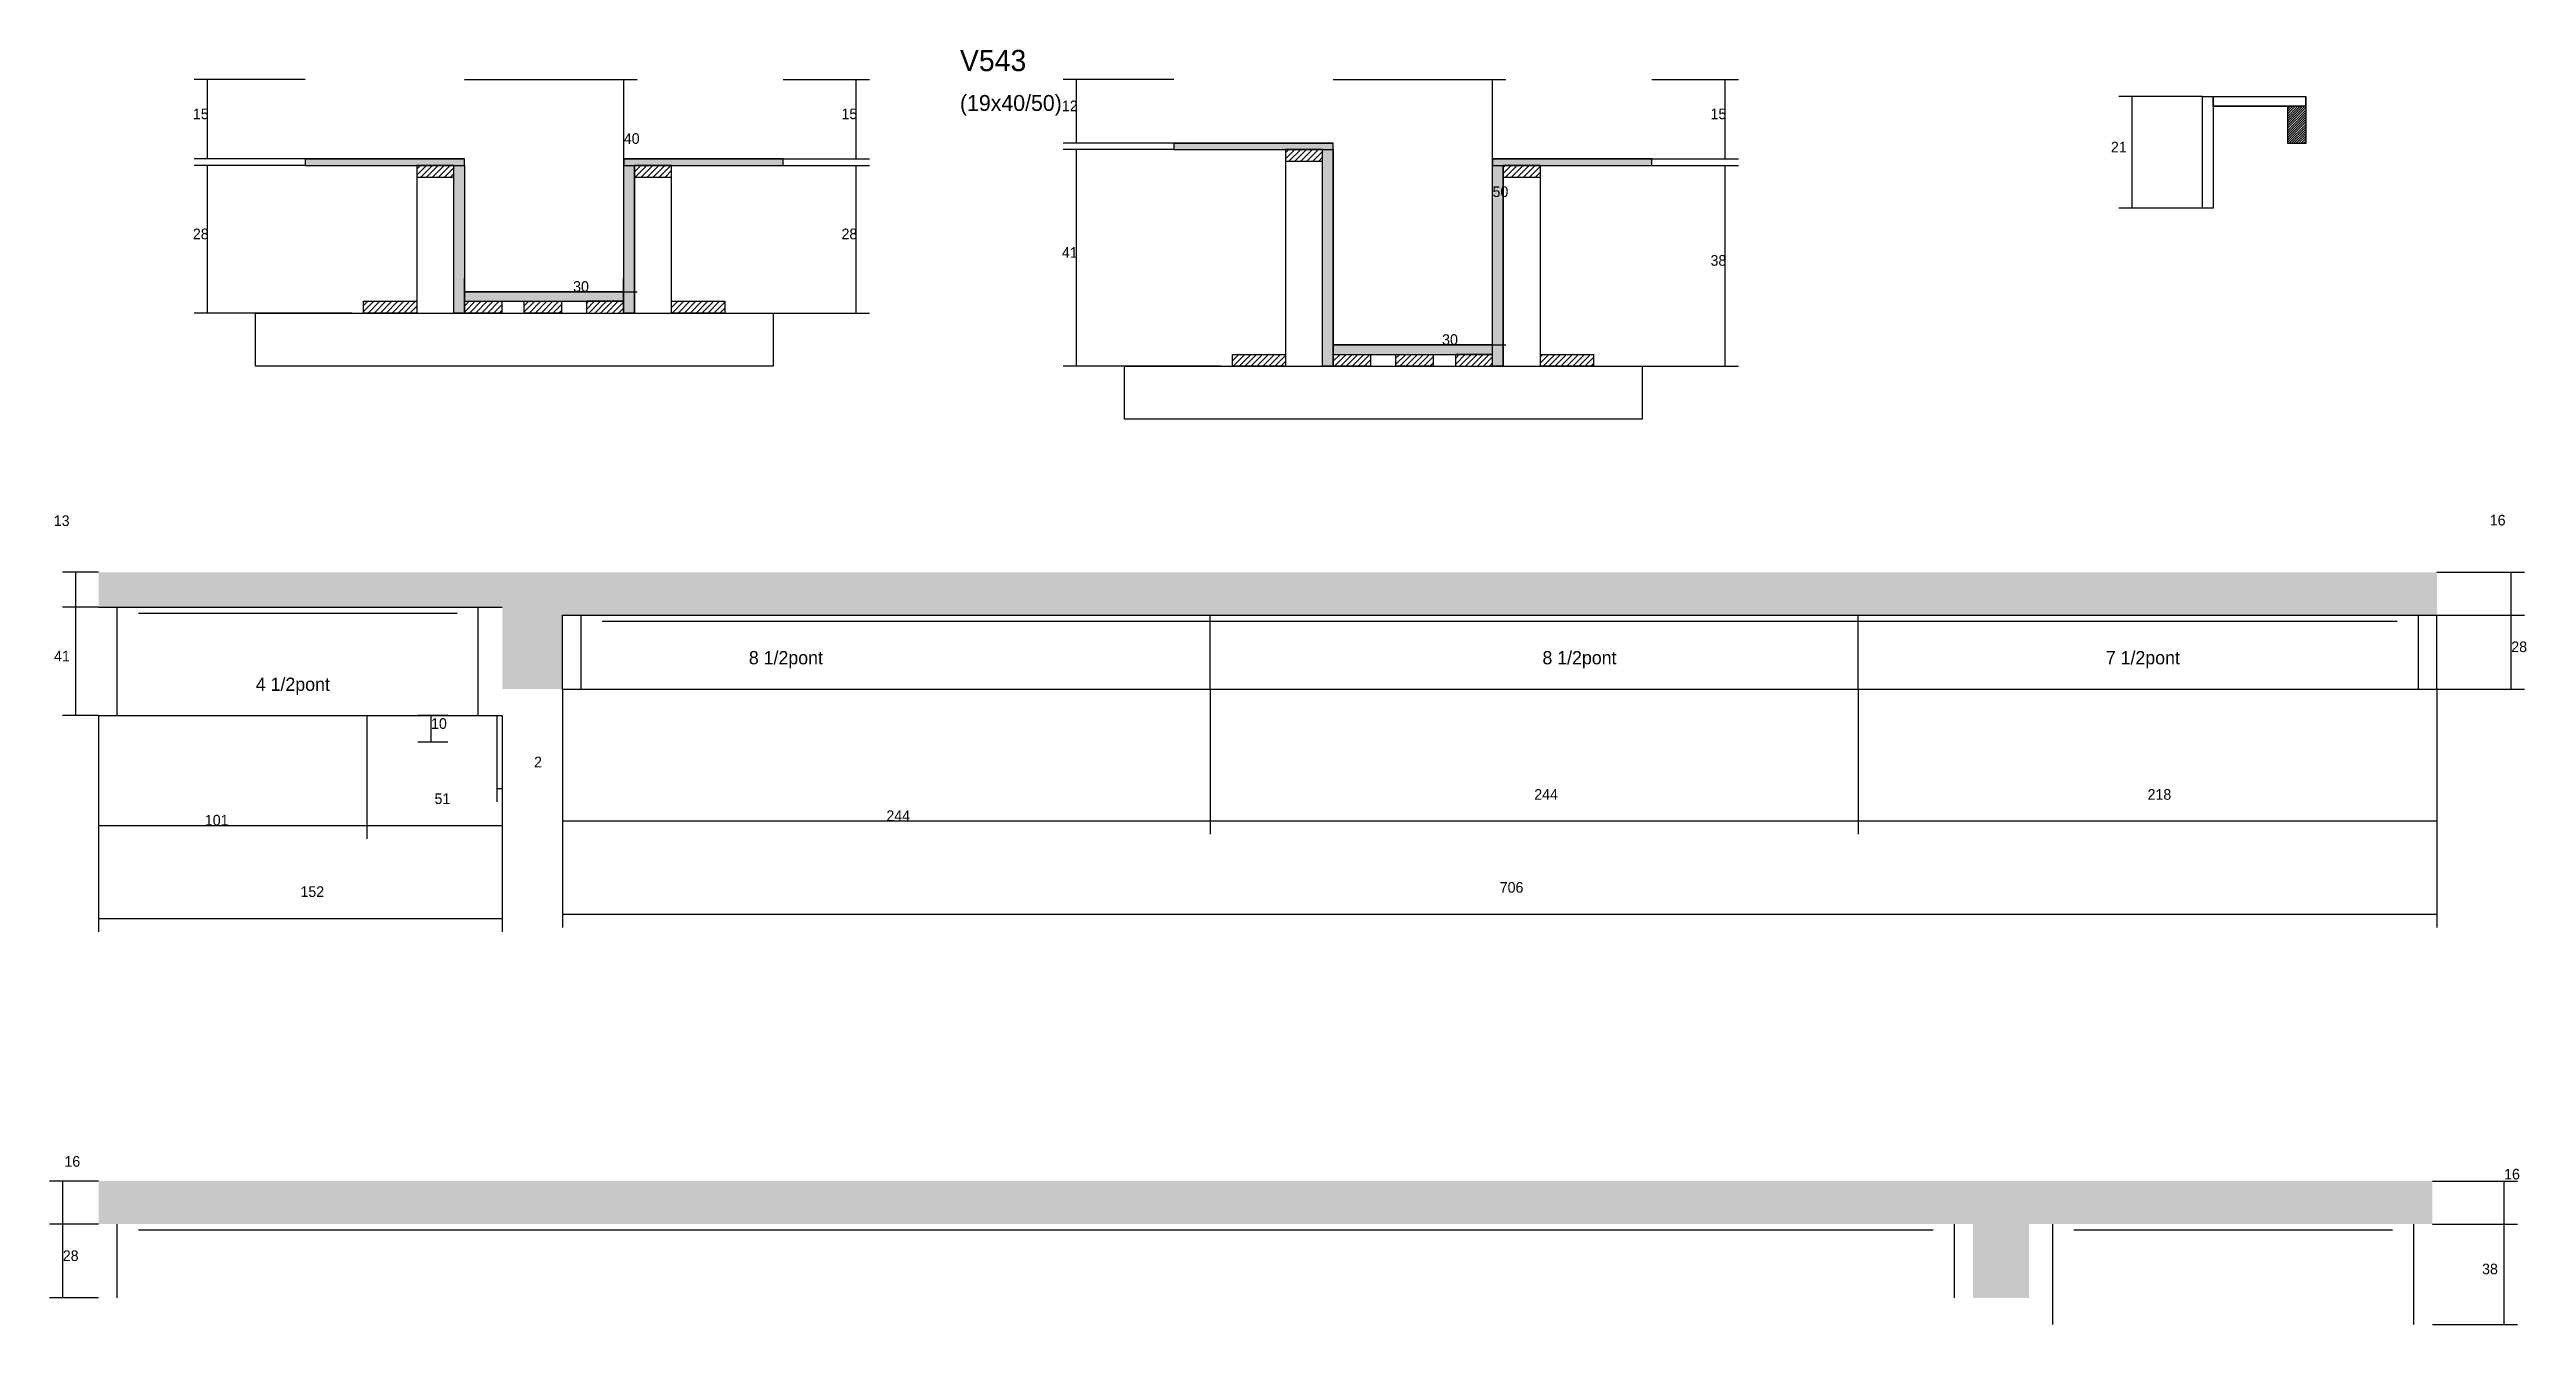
# Model space of a CAD drawing. Header units: metres. Extents: x -2848 to 22762, y -45195 to 1016.
# Drawn here: x 10857 to 11790, y -24667 to -24187 of the extents above; entities that cross this region are included whole.
import ezdxf

# ---------------------------------------------------------------- set-up
doc = ezdxf.new("R2010")
doc.units = ezdxf.units.M
for name, color, linetype in [('COTA', 4, 'Continuous'), ('Cota Seção (2x)', 4, 'Continuous'), ('Hachura', 253, 'Continuous'), ('Madeira', 126, 'Continuous'), ('NOMENCLATURA', 7, 'Continuous'), ('Painéis', 200, 'Continuous'), ('SARR_2.2x7', 40, 'Continuous'), ('Texto Seção', 7, 'Continuous')]:
    doc.layers.add(name, color=color, linetype=linetype)

msp = doc.modelspace()

# ---------------------------------------------------------------- texts
at = {"layer": 'COTA'}
for s, p in [('15', (10911.1, -24213.1)), ('15', (11155.4, -24213.1)), ('12', (11238.4, -24210.1)), ('15', (11482.7, -24213.1)), ('28', (10911.1, -24258.3)), ('28', (11155.4, -24258.3)), ('41', (11238.4, -24265.3)), ('38', (11482.7, -24268.3)), ('13', (10858.7, -24366.3)), ('16', (11776.2, -24366.1)), ('41', (10858.8, -24417.3)), ('28', (11784.3, -24413.8)), ('10', (11000.8, -24442.7)), ('2', (11039.6, -24457.2)), ('51', (11002.1, -24471)), ('244', (11416.3, -24469.4)), ('218', (11647.3, -24469.4)), ('101', (10915.6, -24479.1)), ('244', (11172.3, -24477.4)), ('152', (10951.6, -24506)), ('706', (11403.3, -24504.4)), ('16', (10862.7, -24607.6)), ('16', (11781.6, -24612.4)), ('28', (10862.1, -24643.1)), ('38', (11773.3, -24648.1))]:
    msp.add_text(s, height=4, dxfattribs=at).set_placement(p)
at = {"layer": 'Cota Seção (2x)'}
for s, p in [('40', (11073.4, -24222.4)), ('21', (11633.5, -24225.6)), ('50', (11400.6, -24242.4)), ('30', (11054.3, -24278.1)), ('30', (11381.6, -24298.1))]:
    msp.add_text(s, height=4, dxfattribs=at).set_placement(p)
at = {"layer": 'NOMENCLATURA'}
for s, p in [('8 1/2pont', (11120.5, -24418.4)), ('8 1/2pont', (11419.4, -24418.4)), ('7 1/2pont', (11631.6, -24418.4)), ('4 1/2pont', (10934.8, -24428.4))]:
    msp.add_text(s, height=5, dxfattribs=at).set_placement(p)
at = {"layer": 'Texto Seção'}
for s, height, p in [('V543', 8, (11200, -24195)), ('(19x40/50)', 6, (11200, -24210))]:
    msp.add_text(s, height=height, dxfattribs=at).set_placement(p)

# ---------------------------------------------------------------- hatches: boundary and pattern name
at = {"layer": 'COTA'}
h = msp.add_hatch(dxfattribs=at)
h.set_pattern_fill('AR-CONC', scale=0.03)
h.paths.add_polyline_path([(11050.3, -24399.9), (11756.3, -24399.9), (11756.3, -24383.7), (10875.6, -24383.7), (10875.6, -24396.9), (11027.6, -24396.9), (11027.6, -24427.7), (11050.3, -24427.7)])
h = msp.add_hatch(dxfattribs=at)
h.set_pattern_fill('AR-CONC', scale=0.03)
h.paths.add_polyline_path([(10875.6, -24613), (10875.6, -24629.2), (11581.6, -24629.2), (11581.6, -24657), (11602.6, -24657), (11602.6, -24629.2), (11754.6, -24629.2), (11754.6, -24613)])
at = {"layer": 'Hachura'}
h = msp.add_hatch(color=8, dxfattribs=at)
h.dxf.hatch_style = 1
h.paths.add_polyline_path([(11340.6, -24224.5), (11340.6, -24222.1), (11340.6, -24222.1), (11280.6, -24222.1), (11280.6, -24222.1), (11280.6, -24224.5), (11280.6, -24224.5), (11340.6, -24224.5)])
h = msp.add_hatch(dxfattribs=at)
h.set_pattern_fill('ANSI31', scale=0.5)
h.paths.add_polyline_path([(11336.6, -24228.9), (11336.6, -24224.5), (11336.6, -24224.5), (11322.6, -24224.5), (11322.6, -24224.5), (11322.6, -24228.9), (11322.6, -24228.9), (11336.6, -24228.9)])
h = msp.add_hatch(color=8, dxfattribs=at)
h.dxf.hatch_style = 1
h.paths.add_polyline_path([(11336.6, -24224.5), (11340.6, -24224.5), (11340.6, -24224.5), (11340.6, -24306.1), (11340.6, -24306.1), (11336.6, -24306.1), (11336.6, -24306.1), (11336.6, -24224.5)])
h = msp.add_hatch(color=8, dxfattribs=at)
h.dxf.hatch_style = 1
h.paths.add_polyline_path([(11013.4, -24230.5), (11013.4, -24228.1), (11013.4, -24228.1), (10953.4, -24228.1), (10953.4, -24228.1), (10953.4, -24230.5), (10953.4, -24230.5), (11013.4, -24230.5)])
h = msp.add_hatch(dxfattribs=at)
h.set_pattern_fill('ANSI31', scale=0.5)
h.paths.add_polyline_path([(11009.4, -24234.9), (11009.4, -24230.5), (11009.4, -24230.5), (10995.4, -24230.5), (10995.4, -24230.5), (10995.4, -24234.9), (10995.4, -24234.9), (11009.4, -24234.9)])
h = msp.add_hatch(color=8, dxfattribs=at)
h.dxf.hatch_style = 1
h.paths.add_polyline_path([(11009.4, -24230.5), (11013.4, -24230.5), (11013.4, -24230.5), (11013.4, -24286.1), (11013.4, -24286.1), (11009.4, -24286.1), (11009.4, -24286.1), (11009.4, -24230.5)])
h = msp.add_hatch(color=8, dxfattribs=at)
h.dxf.hatch_style = 1
h.paths.add_polyline_path([(11133.4, -24230.5), (11133.4, -24228.1), (11133.4, -24228.1), (11073.4, -24228.1), (11073.4, -24228.1), (11073.4, -24230.5), (11073.4, -24230.5), (11133.4, -24230.5)])
h = msp.add_hatch(color=8, dxfattribs=at)
h.dxf.hatch_style = 1
h.paths.add_polyline_path([(11073.4, -24230.5), (11077.4, -24230.5), (11077.4, -24230.5), (11077.4, -24286.1), (11077.4, -24286.1), (11073.4, -24286.1), (11073.4, -24286.1), (11073.4, -24230.5)])
h = msp.add_hatch(dxfattribs=at)
h.set_pattern_fill('ANSI31', scale=0.5)
h.paths.add_polyline_path([(11091.4, -24234.9), (11091.4, -24230.5), (11091.4, -24230.5), (11077.4, -24230.5), (11077.4, -24230.5), (11077.4, -24234.9), (11077.4, -24234.9), (11091.4, -24234.9)])
h = msp.add_hatch(color=8, dxfattribs=at)
h.dxf.hatch_style = 1
h.paths.add_polyline_path([(11460.6, -24230.5), (11460.6, -24228.1), (11460.6, -24228.1), (11400.6, -24228.1), (11400.6, -24228.1), (11400.6, -24230.5), (11400.6, -24230.5), (11460.6, -24230.5)])
h = msp.add_hatch(color=8, dxfattribs=at)
h.dxf.hatch_style = 1
h.paths.add_polyline_path([(11400.6, -24230.5), (11404.6, -24230.5), (11404.6, -24230.5), (11404.6, -24306.1), (11404.6, -24306.1), (11400.6, -24306.1), (11400.6, -24306.1), (11400.6, -24230.5)])
h = msp.add_hatch(dxfattribs=at)
h.set_pattern_fill('ANSI31', scale=0.5)
h.paths.add_polyline_path([(11418.6, -24234.9), (11418.6, -24230.5), (11418.6, -24230.5), (11404.6, -24230.5), (11404.6, -24230.5), (11404.6, -24234.9), (11404.6, -24234.9), (11418.6, -24234.9)])
h = msp.add_hatch(dxfattribs=at)
h.set_pattern_fill('ANSI31', scale=0.5)
h.paths.add_polyline_path([(10975.4, -24286.1), (10975.4, -24281.7), (10975.4, -24281.7), (10995.4, -24281.7), (10995.4, -24281.7), (10995.4, -24286.1), (10995.4, -24286.1), (10975.4, -24286.1)])
h = msp.add_hatch(color=8, dxfattribs=at)
h.dxf.hatch_style = 1
h.paths.add_polyline_path([(11073.3, -24281.7), (11073.3, -24278.1), (11073.3, -24278.1), (11013.4, -24278.1), (11013.4, -24278.1), (11013.4, -24281.7), (11013.4, -24281.7), (11073.3, -24281.7)])
h = msp.add_hatch(dxfattribs=at)
h.set_pattern_fill('ANSI31', scale=0.5)
h.paths.add_polyline_path([(11013.4, -24286.1), (11013.4, -24281.7), (11013.4, -24281.7), (11027.4, -24281.7), (11027.4, -24281.7), (11027.4, -24286.1), (11027.4, -24286.1), (11013.4, -24286.1)])
h = msp.add_hatch(dxfattribs=at)
h.set_pattern_fill('ANSI31', scale=0.5)
h.paths.add_polyline_path([(11035.9, -24286.1), (11035.9, -24281.7), (11035.9, -24281.7), (11049.9, -24281.7), (11049.9, -24281.7), (11049.9, -24286.1), (11049.9, -24286.1), (11035.9, -24286.1)])
h = msp.add_hatch(dxfattribs=at)
h.set_pattern_fill('ANSI31', scale=0.5)
h.paths.add_polyline_path([(11073.3, -24286.1), (11073.3, -24281.7), (11073.3, -24281.7), (11059.3, -24281.7), (11059.3, -24281.7), (11059.3, -24286.1), (11059.3, -24286.1), (11073.3, -24286.1)])
h = msp.add_hatch(dxfattribs=at)
h.set_pattern_fill('ANSI31', scale=0.5)
h.paths.add_polyline_path([(11091.4, -24286.1), (11091.4, -24281.7), (11091.4, -24281.7), (11111.4, -24281.7), (11111.4, -24281.7), (11111.4, -24286.1), (11111.4, -24286.1), (11091.4, -24286.1)])
h = msp.add_hatch(dxfattribs=at)
h.set_pattern_fill('ANSI31', scale=0.5)
h.paths.add_polyline_path([(11302.6, -24306.1), (11302.6, -24301.7), (11302.6, -24301.7), (11322.6, -24301.7), (11322.6, -24301.7), (11322.6, -24306.1), (11322.6, -24306.1), (11302.6, -24306.1)])
h = msp.add_hatch(color=8, dxfattribs=at)
h.dxf.hatch_style = 1
h.paths.add_polyline_path([(11400.6, -24301.7), (11400.6, -24298.1), (11400.6, -24298.1), (11340.6, -24298.1), (11340.6, -24298.1), (11340.6, -24301.7), (11340.6, -24301.7), (11400.6, -24301.7)])
h = msp.add_hatch(dxfattribs=at)
h.set_pattern_fill('ANSI31', scale=0.5)
h.paths.add_polyline_path([(11340.6, -24306.1), (11340.6, -24301.7), (11340.6, -24301.7), (11354.6, -24301.7), (11354.6, -24301.7), (11354.6, -24306.1), (11354.6, -24306.1), (11340.6, -24306.1)])
h = msp.add_hatch(dxfattribs=at)
h.set_pattern_fill('ANSI31', scale=0.5)
h.paths.add_polyline_path([(11364.2, -24306.1), (11364.2, -24301.7), (11364.2, -24301.7), (11378.2, -24301.7), (11378.2, -24301.7), (11378.2, -24306.1), (11378.2, -24306.1), (11364.2, -24306.1)])
h = msp.add_hatch(dxfattribs=at)
h.set_pattern_fill('ANSI31', scale=0.5)
h.paths.add_polyline_path([(11400.6, -24306.1), (11400.6, -24301.7), (11400.6, -24301.7), (11386.6, -24301.7), (11386.6, -24301.7), (11386.6, -24306.1), (11386.6, -24306.1), (11400.6, -24306.1)])
h = msp.add_hatch(dxfattribs=at)
h.set_pattern_fill('ANSI31', scale=0.5)
h.paths.add_polyline_path([(11418.6, -24306.1), (11418.6, -24301.7), (11418.6, -24301.7), (11438.6, -24301.7), (11438.6, -24301.7), (11438.6, -24306.1), (11438.6, -24306.1), (11418.6, -24306.1)])
at = {"layer": 'Madeira'}
h = msp.add_hatch(dxfattribs=at)
h.set_pattern_fill('ANSI31', scale=0.2)
h.paths.add_polyline_path([(11707, -24208.2), (11700, -24208.2), (11700, -24222.2), (11707, -24222.2)])

# ---------------------------------------------------------------- linework, layer by layer
at = {"layer": 'COTA'}
for p, q in [((10953.4, -24198.1), (10911.6, -24198.1)), ((10916.6, -24228.1), (10916.6, -24198.1)), ((11133.4, -24198.1), (11165.9, -24198.1)), ((11160.9, -24228.1), (11160.9, -24198.1)), ((11280.6, -24198.1), (11238.9, -24198.1)), ((11243.9, -24222.1), (11243.9, -24198.1)), ((11460.6, -24198.1), (11493.2, -24198.1)), ((11488.2, -24228.1), (11488.2, -24198.1)), ((11280.6, -24222.1), (11238.9, -24222.1)), ((11280.6, -24224.5), (11238.9, -24224.5)), ((11243.9, -24306.1), (11243.9, -24224.5)), ((10953.4, -24228.1), (10911.6, -24228.1)), ((10953.4, -24230.5), (10911.6, -24230.5)), ((10916.6, -24286.1), (10916.6, -24230.5)), ((11091.4, -24230.5), (11165.9, -24230.5)), ((11133.4, -24228.1), (11165.9, -24228.1)), ((11160.9, -24286.1), (11160.9, -24230.5)), ((11418.6, -24230.5), (11493.2, -24230.5)), ((11460.6, -24228.1), (11493.2, -24228.1)), ((11488.2, -24306.1), (11488.2, -24230.5)), ((10971, -24286.1), (10911.6, -24286.1)), ((11091.4, -24286.1), (11165.9, -24286.1)), ((11298.2, -24306.1), (11238.9, -24306.1)), ((11418.6, -24306.1), (11493.2, -24306.1)), ((10875.6, -24383.7), (10862, -24383.7)), ((10867, -24396.9), (10867, -24383.7)), ((11756.3, -24383.7), (11789.3, -24383.7)), ((11784.3, -24399.9), (11784.3, -24383.7)), ((10875.6, -24396.9), (10862, -24396.9)), ((10875.6, -24396.9), (10862, -24396.9)), ((10867, -24437.7), (10867, -24396.9)), ((11756.3, -24399.9), (11789.3, -24399.9)), ((11756.3, -24399.9), (11789.3, -24399.9)), ((11784.3, -24427.7), (11784.3, -24399.9)), ((11050.3, -24427.7), (11050.3, -24482.4)), ((11050.3, -24427.7), (11050.3, -24517.5)), ((11294.3, -24427.7), (11294.3, -24482.4)), ((11294.3, -24427.7), (11294.3, -24482.4)), ((11538.3, -24427.7), (11538.3, -24482.4)), ((11538.3, -24427.7), (11538.3, -24482.4)), ((11756.3, -24427.7), (11789.3, -24427.7)), ((11756.3, -24427.7), (11756.3, -24517.5)), ((11756.3, -24427.7), (11756.3, -24482.4)), ((10875.6, -24437.7), (10862, -24437.7)), ((10875.6, -24437.7), (10875.6, -24484.1)), ((10875.6, -24437.7), (10875.6, -24519.1)), ((10976.6, -24437.7), (10976.6, -24484.1)), ((10976.6, -24437.7), (10976.6, -24484.1)), ((11007.1, -24437.7), (10995.8, -24437.7)), ((11000.8, -24447.7), (11000.8, -24437.7)), ((11025.6, -24437.7), (11025.6, -24470.2)), ((11027.6, -24437.7), (11027.6, -24484.1)), ((11027.6, -24437.7), (11027.6, -24519.1)), ((11027.6, -24437.7), (11027.6, -24470.2)), ((11007.1, -24447.7), (10995.8, -24447.7)), ((11025.6, -24465.2), (11027.6, -24465.2)), ((10875.6, -24479.1), (10976.6, -24479.1)), ((10976.6, -24479.1), (11027.6, -24479.1)), ((11050.3, -24477.4), (11294.3, -24477.4)), ((11294.3, -24477.4), (11538.3, -24477.4)), ((11538.3, -24477.4), (11756.3, -24477.4)), ((10875.6, -24514.1), (11027.6, -24514.1)), ((11050.3, -24512.5), (11756.3, -24512.5)), ((10875.6, -24613), (10857.1, -24613)), ((10862.1, -24629.2), (10862.1, -24613)), ((11754.6, -24613), (11786.6, -24613)), ((11781.6, -24629.2), (11781.6, -24613)), ((10875.6, -24629.2), (10857.1, -24629.2)), ((10875.6, -24629.2), (10857.1, -24629.2)), ((10862.1, -24657), (10862.1, -24629.2)), ((11754.6, -24629.2), (11786.6, -24629.2)), ((11754.6, -24629.2), (11786.6, -24629.2)), ((11781.6, -24667), (11781.6, -24629.2)), ((10875.6, -24657), (10857.1, -24657)), ((11754.6, -24667), (11786.6, -24667))]:
    msp.add_line(p, q, dxfattribs=at)
at = {"layer": 'Cota Seção (2x)'}
for p, q in [((11013.4, -24198.1), (11078.4, -24198.1)), ((11073.4, -24278.1), (11073.4, -24198.1)), ((11340.6, -24198.1), (11405.6, -24198.1)), ((11400.6, -24298.1), (11400.6, -24198.1)), ((11668, -24204.6), (11636.5, -24204.6)), ((11641.5, -24246.6), (11641.5, -24204.6)), ((11668, -24246.6), (11636.5, -24246.6)), ((11013.4, -24286.1), (11013.4, -24273.1)), ((11073.3, -24286.1), (11073.3, -24273.1)), ((11013.4, -24278.1), (11078.4, -24278.1)), ((11013.4, -24278.1), (11073.3, -24278.1)), ((11340.6, -24306.1), (11340.6, -24293.1)), ((11400.6, -24306.1), (11400.6, -24293.1)), ((11340.6, -24298.1), (11405.6, -24298.1)), ((11340.6, -24298.1), (11400.6, -24298.1))]:
    msp.add_line(p, q, dxfattribs=at)
at = {"layer": 'Madeira'}
for points in [[(11707, -24208.2), (11700, -24208.2), (11700, -24222.2), (11707, -24222.2)], [(11336.6, -24228.9), (11336.6, -24224.5), (11322.6, -24224.5), (11322.6, -24228.9)], [(11336.6, -24224.5), (11322.6, -24224.5), (11322.6, -24306.1), (11336.6, -24306.1)], [(11009.4, -24234.9), (11009.4, -24230.5), (10995.4, -24230.5), (10995.4, -24234.9)], [(11009.4, -24230.5), (10995.4, -24230.5), (10995.4, -24286.1), (11009.4, -24286.1)], [(11091.4, -24234.9), (11091.4, -24230.5), (11077.4, -24230.5), (11077.4, -24234.9)], [(11091.4, -24230.5), (11077.4, -24230.5), (11077.4, -24286.1), (11091.4, -24286.1)], [(11418.6, -24234.9), (11418.6, -24230.5), (11404.6, -24230.5), (11404.6, -24234.9)], [(11418.6, -24230.5), (11404.6, -24230.5), (11404.6, -24306.1), (11418.6, -24306.1)], [(10975.4, -24286.1), (10975.4, -24281.7), (10995.4, -24281.7), (10995.4, -24286.1)], [(11013.4, -24286.1), (11013.4, -24281.7), (11027.4, -24281.7), (11027.4, -24286.1)], [(11035.9, -24286.1), (11035.9, -24281.7), (11049.9, -24281.7), (11049.9, -24286.1)], [(11073.3, -24286.1), (11073.3, -24281.7), (11059.3, -24281.7), (11059.3, -24286.1)], [(11091.4, -24286.1), (11091.4, -24281.7), (11111.4, -24281.7), (11111.4, -24286.1)], [(11129.7, -24306.1), (10934.7, -24306.1), (10934.7, -24286.1), (11129.7, -24286.1)], [(11302.6, -24306.1), (11302.6, -24301.7), (11322.6, -24301.7), (11322.6, -24306.1)], [(11340.6, -24306.1), (11340.6, -24301.7), (11354.6, -24301.7), (11354.6, -24306.1)], [(11364.2, -24306.1), (11364.2, -24301.7), (11378.2, -24301.7), (11378.2, -24306.1)], [(11400.6, -24306.1), (11400.6, -24301.7), (11386.6, -24301.7), (11386.6, -24306.1)], [(11418.6, -24306.1), (11418.6, -24301.7), (11438.6, -24301.7), (11438.6, -24306.1)], [(11457, -24326.1), (11262, -24326.1), (11262, -24306.1), (11457, -24306.1)]]:
    msp.add_lwpolyline(points, close=True, dxfattribs=at)
at = {"layer": 'Painéis'}
for p, q in [((11668, -24246.6), (11668, -24204.6)), ((11672, -24204.6), (11706.9, -24204.6)), ((11672, -24208.2), (11672, -24204.6)), ((11672, -24208.2), (11706.9, -24208.2)), ((11706.9, -24208.2), (11706.9, -24204.6)), ((11280.6, -24222.1), (11340.6, -24222.1)), ((11340.6, -24306.1), (11340.6, -24224.5)), ((10953.4, -24228.1), (11013.4, -24228.1)), ((11073.4, -24228.1), (11133.4, -24228.1)), ((11077.4, -24286.1), (11077.4, -24230.5)), ((11400.6, -24228.1), (11460.6, -24228.1)), ((11404.6, -24306.1), (11404.6, -24230.5)), ((11013.4, -24278.1), (11073.3, -24278.1)), ((11073.3, -24281.7), (11073.3, -24278.1)), ((11340.6, -24298.1), (11400.6, -24298.1)), ((11340.6, -24301.7), (11340.6, -24298.1)), ((11400.6, -24301.7), (11400.6, -24298.1)), ((10875.6, -24396.9), (11027.6, -24396.9)), ((11050.3, -24399.9), (11756.3, -24399.9)), ((11050.3, -24427.7), (11050.3, -24399.9)), ((11294.3, -24427.7), (11294.3, -24399.9)), ((11538.3, -24427.7), (11538.3, -24399.9)), ((11756.3, -24427.7), (11756.3, -24399.9)), ((11050.3, -24427.7), (11756.3, -24427.7)), ((10875.6, -24437.7), (11027.6, -24437.7))]:
    msp.add_line(p, q, dxfattribs=at)
for points in [[(11672, -24246.6), (11668, -24246.6), (11668, -24204.6), (11672, -24204.6)], [(11340.6, -24224.5), (11340.6, -24222.1), (11280.6, -24222.1), (11280.6, -24224.5)], [(11336.6, -24224.5), (11340.6, -24224.5), (11340.6, -24306.1), (11336.6, -24306.1)], [(11013.4, -24230.5), (11013.4, -24228.1), (10953.4, -24228.1), (10953.4, -24230.5)], [(11009.4, -24230.5), (11013.4, -24230.5), (11013.4, -24286.1), (11009.4, -24286.1)], [(11133.4, -24230.5), (11133.4, -24228.1), (11073.4, -24228.1), (11073.4, -24230.5)], [(11073.4, -24230.5), (11077.4, -24230.5), (11077.4, -24286.1), (11073.4, -24286.1)], [(11460.6, -24230.5), (11460.6, -24228.1), (11400.6, -24228.1), (11400.6, -24230.5)], [(11400.6, -24230.5), (11404.6, -24230.5), (11404.6, -24306.1), (11400.6, -24306.1)], [(11073.3, -24281.7), (11073.3, -24278.1), (11013.4, -24278.1), (11013.4, -24281.7)], [(11400.6, -24301.7), (11400.6, -24298.1), (11340.6, -24298.1), (11340.6, -24301.7)]]:
    msp.add_lwpolyline(points, close=True, dxfattribs=at)
msp.add_lwpolyline([(11672, -24204.6), (11706.9, -24204.6), (11706.9, -24208.2), (11672, -24208.2), (11672, -24204.6)], dxfattribs=at)
at = {"layer": 'SARR_2.2x7'}
for p, q in [((10882.6, -24437.7), (10882.6, -24396.9)), ((10890.6, -24399.1), (10976.6, -24399.1)), ((10976.6, -24399.1), (11010.6, -24399.1)), ((11018.6, -24437.7), (11018.6, -24396.9)), ((11057.3, -24427.7), (11057.3, -24399.9)), ((11065.3, -24402.1), (11294.3, -24402.1)), ((11294.3, -24402.1), (11538.3, -24402.1)), ((11538.3, -24402.1), (11741.3, -24402.1)), ((11749.3, -24427.7), (11749.3, -24399.9)), ((10882.6, -24657), (10882.6, -24629.2)), ((10890.6, -24631.4), (11119.6, -24631.4)), ((11119.6, -24631.4), (11363.6, -24631.4)), ((11363.6, -24631.4), (11566.6, -24631.4)), ((11574.6, -24657), (11574.6, -24629.2)), ((11611.6, -24667), (11611.6, -24629.2)), ((11619.6, -24631.4), (11705.6, -24631.4)), ((11705.6, -24631.4), (11739.6, -24631.4)), ((11747.6, -24667), (11747.6, -24629.2))]:
    msp.add_line(p, q, dxfattribs=at)

msp.set_redraw_order([(e.dxf.handle, doc.entitydb.next_handle()) for e in msp.query("TEXT MTEXT ATTDEF DIMENSION ARC_DIMENSION")])  # texts and dimensions are drawn at this point

doc.saveas('drawing.dxf')
